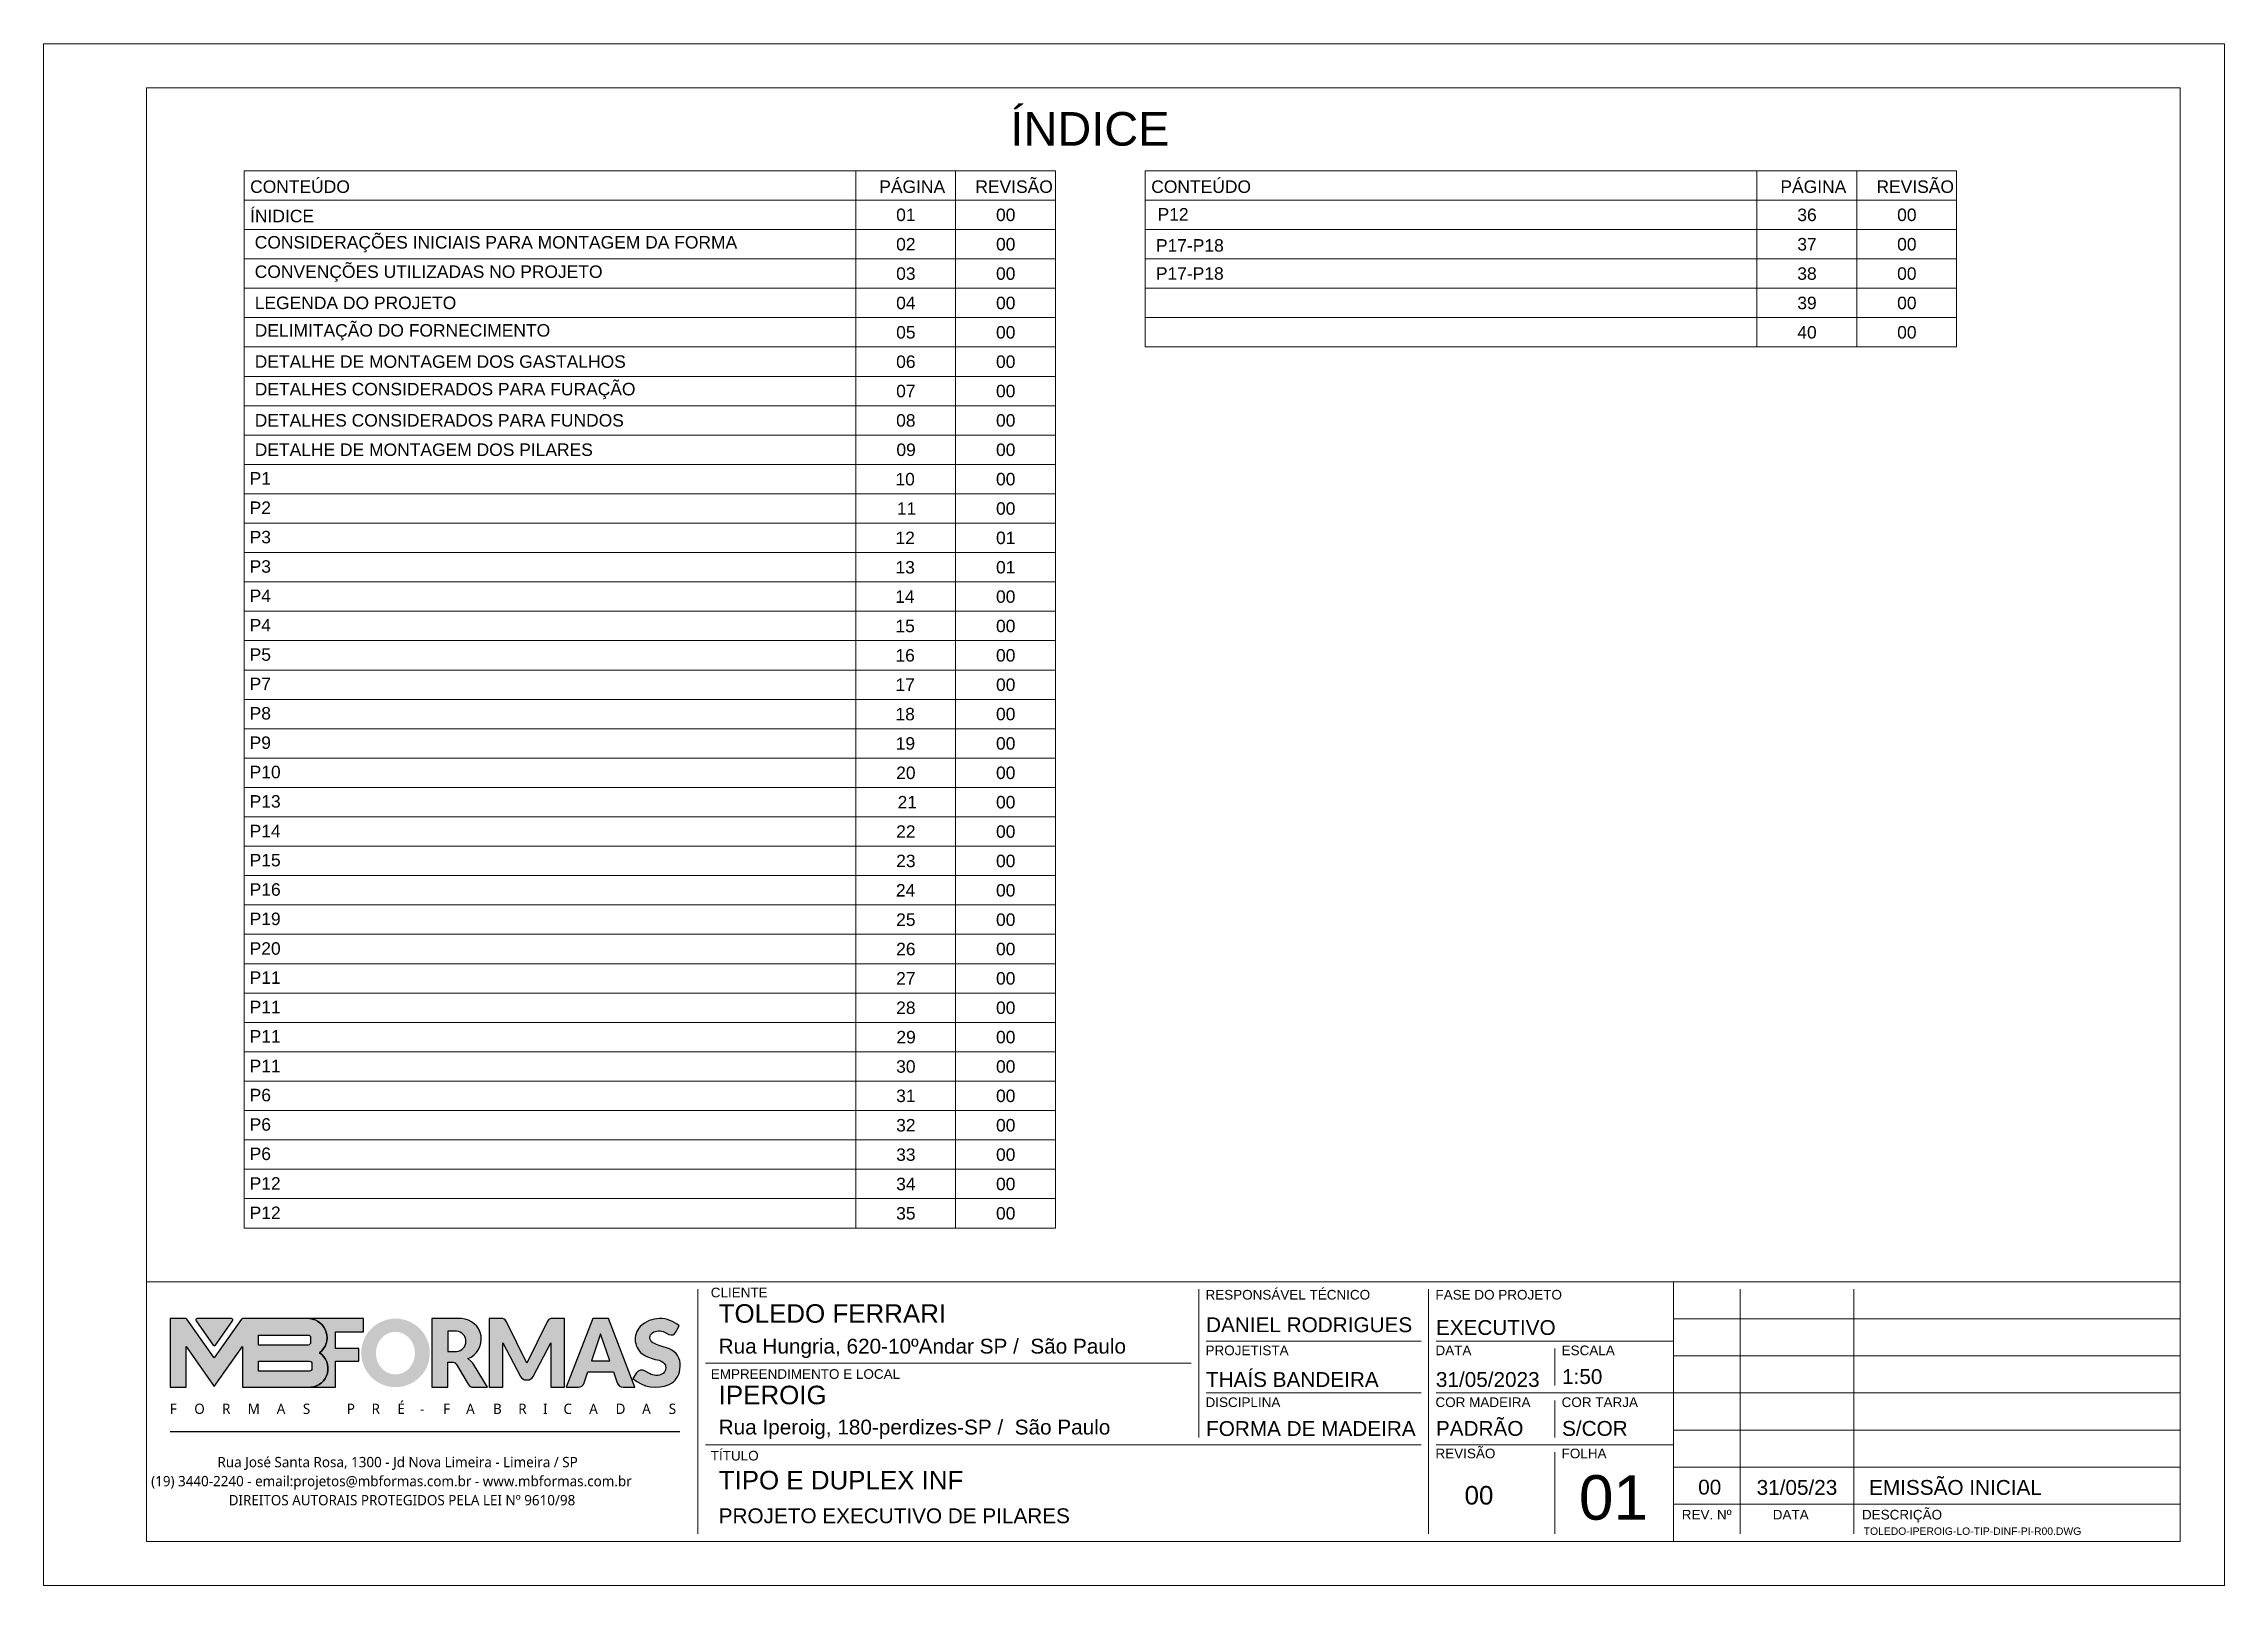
# Model space of a CAD drawing. Extents: x -23436 to 4767, y -3862 to 10024.
# Drawn here: x -19091 to -17606, y 8682 to 9732 of the extents above; entities that cross this region are included whole.
import ezdxf
from ezdxf.enums import TextEntityAlignment as Align

# ---------------------------------------------------------------- set-up
doc = ezdxf.new("R2010")
doc.units = 0
doc.layers.add('FOLHA MB', color=7, linetype='Continuous', lineweight=13)
doc.layers.add('N° FOLHA', color=5, linetype='Continuous', lineweight=13)
doc.layers.add('MB Logo', color=254, linetype='Continuous')
doc.styles.add('ARIAL', font='arial.ttf', dxfattribs={"oblique": 15, "height": 25})
doc.styles.add('MB_C01', font='arial.ttf', dxfattribs={"height": 1.3})
doc.styles.add('MB_C02', font='arial.ttf', dxfattribs={"height": 2})
doc.styles.add('MB_C03', font='arial.ttf', dxfattribs={"height": 2.5})
doc.styles.add('MB_C04', font='arial.ttf', dxfattribs={"height": 6})
doc.styles.add('MtXpl_Lucida_Sans_Un', font='l_10646.ttf')
doc.styles.add('TQS_ARIAL', font='arial.ttf')

msp = doc.modelspace()

# ---------------------------------------------------------------- texts
at = {"layer": 'FOLHA MB', "color": 0, "linetype": 'Continuous', "style": 'ARIAL'}
msp.add_text('ÍNDICE', height=22.8875, dxfattribs=at).set_placement((-18378.887, 9677.005), align=Align.MIDDLE)
at = {"layer": 'FOLHA MB', "style": 'TQS_ARIAL'}
for s, p in [('CONTEÚDO', (-18950.78, 9630.593)), ('PÁGINA', (-18522.34, 9630.593)), ('REVISÃO', (-18456.931, 9630.593)), ('CONTEÚDO', (-18337.148, 9630.593)), ('PÁGINA', (-17908.708, 9630.593)), ('REVISÃO', (-17843.299, 9630.593)), ('ÍNIDICE', (-18950.78, 9610.593)), ('01', (-18510.845, 9611.402)), ('00', (-18442.845, 9611.402)), ('P12', (-18332.826, 9611.761)), ('36', (-17897.213, 9611.402)), ('00', (-17829.213, 9611.402)), ('02', (-18510.845, 9591.402)), ('00', (-18442.845, 9591.402)), ('P17-P18', (-18333.958, 9590.593)), ('37', (-17897.213, 9591.402)), ('00', (-17829.213, 9591.402)), ('03', (-18510.845, 9571.402)), ('00', (-18442.845, 9571.402)), ('38', (-17897.213, 9571.402)), ('00', (-17829.213, 9571.402)), ('04', (-18510.845, 9551.402)), ('00', (-18442.845, 9551.402)), ('39', (-17897.213, 9551.402)), ('00', (-17829.213, 9551.402)), ('05', (-18510.845, 9531.402)), ('00', (-18442.845, 9531.402)), ('40', (-17897.213, 9531.402)), ('00', (-17829.213, 9531.402)), ('06', (-18510.845, 9511.402)), ('00', (-18442.845, 9511.402)), ('07', (-18510.845, 9491.402)), ('00', (-18442.845, 9491.402)), ('08', (-18510.845, 9471.402)), ('00', (-18442.845, 9471.402)), ('09', (-18510.683, 9451.402)), ('00', (-18442.845, 9451.402)), ('P1', (-18951.104, 9431.935)), ('10', (-18511.331, 9431.402)), ('00', (-18442.845, 9431.402)), ('P2', (-18951.104, 9411.935)), ('11', (-18510.359, 9411.402)), ('00', (-18442.845, 9411.402)), ('P3', (-18951.104, 9391.935)), ('12', (-18511.331, 9391.402)), ('01', (-18442.845, 9391.402)), ('P3', (-18951.104, 9371.935)), ('13', (-18511.331, 9371.402)), ('01', (-18442.845, 9371.402)), ('P4', (-18951.104, 9351.935)), ('14', (-18511.493, 9351.402)), ('00', (-18442.845, 9351.402)), ('P4', (-18951.104, 9331.935)), ('15', (-18511.331, 9331.402)), ('00', (-18442.845, 9331.402)), ('P5', (-18951.104, 9311.935)), ('16', (-18511.331, 9311.402)), ('00', (-18442.845, 9311.402)), ('P7', (-18951.104, 9291.935)), ('17', (-18511.331, 9291.402)), ('00', (-18442.845, 9291.402)), ('P8', (-18951.104, 9271.935)), ('18', (-18511.331, 9271.402)), ('00', (-18442.845, 9271.402)), ('P9', (-18951.104, 9251.935)), ('19', (-18511.169, 9251.402)), ('00', (-18442.845, 9251.402)), ('P10', (-18951.104, 9231.935)), ('20', (-18510.845, 9231.402)), ('00', (-18442.845, 9231.402)), ('P13', (-18951.104, 9211.935)), ('21', (-18509.874, 9211.402)), ('00', (-18442.845, 9211.402)), ('P14', (-18951.104, 9191.761)), ('22', (-18510.845, 9191.402)), ('00', (-18442.845, 9191.402)), ('P15', (-18951.104, 9171.935)), ('23', (-18510.845, 9171.402)), ('00', (-18442.845, 9171.402)), ('P16', (-18951.104, 9151.935)), ('24', (-18511.007, 9151.402)), ('00', (-18442.845, 9151.402)), ('P19', (-18951.104, 9131.935)), ('25', (-18510.845, 9131.402)), ('00', (-18442.845, 9131.402)), ('P20', (-18951.104, 9111.761)), ('26', (-18510.845, 9111.402)), ('00', (-18442.845, 9111.402)), ('P11', (-18951.104, 9091.935)), ('27', (-18510.845, 9091.402)), ('00', (-18442.845, 9091.402)), ('P11', (-18951.104, 9071.935)), ('28', (-18510.845, 9071.402)), ('00', (-18442.845, 9071.402)), ('P11', (-18951.104, 9051.935)), ('29', (-18510.683, 9051.402)), ('00', (-18442.845, 9051.402)), ('P11', (-18951.104, 9031.761)), ('30', (-18510.845, 9031.402)), ('00', (-18442.845, 9031.402)), ('P6', (-18951.104, 9011.935)), ('31', (-18510.845, 9011.402)), ('00', (-18442.845, 9011.402)), ('P6', (-18951.104, 8991.935)), ('32', (-18510.845, 8991.402)), ('00', (-18442.845, 8991.402)), ('P6', (-18951.104, 8971.935)), ('33', (-18510.845, 8971.402)), ('00', (-18442.845, 8971.402)), ('P12', (-18951.104, 8951.761)), ('34', (-18510.845, 8951.402)), ('00', (-18442.845, 8951.402)), ('P12', (-18951.104, 8931.761)), ('35', (-18510.845, 8931.402)), ('00', (-18442.845, 8931.402))]:
    msp.add_text(s, height=8.5, dxfattribs=at).set_placement(p)
at = {"layer": 'FOLHA MB', "char_height": 8.5, "width": 484.38, "attachment_point": 4, "style": 'TQS_ARIAL'}
for s, insert in [('CONSIDERAÇÕES INICIAIS PARA MONTAGEM DA FORMA', (-18947.627, 9595.652)), ('CONVENÇÕES UTILIZADAS NO PROJETO ', (-18947.627, 9575.652)), ('P17-P18', (-18333.994, 9575.652)), ('LEGENDA DO PROJETO', (-18947.627, 9555.652)), ('DELIMITAÇÃO DO FORNECIMENTO', (-18947.627, 9535.652)), ('DETALHE DE MONTAGEM DOS GASTALHOS', (-18947.627, 9515.652)), ('DETALHES CONSIDERADOS PARA FURAÇÃO', (-18947.627, 9495.652)), ('DETALHES CONSIDERADOS PARA FUNDOS', (-18947.627, 9475.652)), ('DETALHE DE MONTAGEM DOS PILARES', (-18947.627, 9455.652))]:
    msp.add_mtext(s, dxfattribs=dict(at, insert=insert))
at = {"layer": 'N° FOLHA', "color": 5, "style": 'MB_C04'}
msp.add_text('01', height=30.3061, dxfattribs=at).set_placement((-18045.93, 8727.003))

# ---------------------------------------------------------------- blocks, each defined once
blk = doc.blocks.new('MB-NOVO')
at = {"layer": 'MB Logo', "linetype": 'Continuous'}
h = blk.add_hatch(color=256, dxfattribs=at)
h.dxf.hatch_style = 1
h.set_gradient(color1=(242, 132, 69), color2=(247, 180, 141), rotation=90, tint=1)
h.paths.add_polyline_path([(-18529.6, 10980.8), (-18475.7, 10980.8, 0.706757), (-18468.7, 11008, 0.681802), (-18476.7, 11034.9), (-18529.4, 11034.9, 0.243712), (-18530.2, 11034.5), (-18551.7, 11003.9), (-18573.3, 11034.5, 0.243712), (-18574.1, 11034.9), (-18586.5, 11034.9), (-18586.5, 10980.8), (-18573.9, 10980.8), (-18573.9, 11012.9), (-18551.7, 10981.5), (-18529.6, 11012.9)])
h.paths.add_polyline_path([(-18516.8, 11014.1), (-18516.8, 11022), (-18477.8, 11022, -0.414214), (-18475.8, 11020), (-18475.8, 11016.1, -0.414214), (-18477.8, 11014.1)], flags=16)
h.paths.add_polyline_path([(-18516.8, 11001.4), (-18476.8, 11001.4, -0.414214), (-18474.8, 10999.4), (-18474.8, 10995.5, -0.414214), (-18476.8, 10993.5), (-18516.8, 10993.5)], flags=16)
at = {"layer": 'MB Logo', "true_color": 0x262626}
h = blk.add_hatch(color=250, dxfattribs=at)
h.dxf.hatch_style = 1
h.paths.add_polyline_path([(-18537.3, 11033.3, 0.60809), (-18538.1, 11034.9), (-18565.3, 11034.9, 0.60809), (-18566.1, 11033.3), (-18552.5, 11014, 0.518202), (-18550.9, 11014)])
h = blk.add_hatch(color=250, dxfattribs=at)
h.dxf.hatch_style = 1
h.paths.add_polyline_path([(-18456.2, 11011.3), (-18456.2, 11024.6), (-18434.2, 11024.6), (-18434.2, 11034.9), (-18476.7, 11034.9, -0.681802), (-18468.7, 11008, -0.706757), (-18475.7, 10980.8), (-18456.2, 10980.8), (-18456.2, 11001.4), (-18437.8, 11001.4), (-18437.8, 11011.3)])
h = blk.add_hatch(color=250, dxfattribs=at)
h.dxf.hatch_style = 1
h.paths.add_polyline_path([(-18435.9, 11007.9, 1), (-18381.9, 11007.9, 1)])
edge = h.paths.add_edge_path(flags=16)
edge.add_ellipse((-18409, 11007.7), major_axis=(0, 16.8), ratio=0.916255, start_angle=0, end_angle=360)
h = blk.add_hatch(color=250, dxfattribs=at)
h.dxf.hatch_style = 1
h.paths.add_polyline_path([(-18357, 11034.9), (-18380.2, 11034.9), (-18380.2, 10980.8), (-18367.6, 10980.8), (-18367.6, 11000.7), (-18363.4, 11000.7, -0.195765), (-18360.9, 10998.9), (-18351.8, 10983.2, 0.261385), (-18347.5, 10980.8), (-18336.4, 10980.8), (-18347.5, 10999, 0.082429), (-18349.6, 11001.5), (-18351.9, 11003.4, 0.81838)])
h.paths.add_polyline_path([(-18360.8, 11009), (-18367.6, 11009), (-18367.6, 11025), (-18360.8, 11025, -0.92578)], flags=16)
h = blk.add_hatch(color=250, dxfattribs=at)
h.dxf.hatch_style = 1
h.paths.add_polyline_path([(-18286.6, 11015.9), (-18286.6, 10980.8), (-18275.8, 10980.8), (-18275.8, 11034.9), (-18286.6, 11034.9, 0.216647), (-18289.4, 11032.4), (-18305.5, 10999.8), (-18321.6, 11032.7, 0.199908), (-18324.3, 11034.9), (-18335.2, 11034.9), (-18335.2, 10980.8), (-18324.3, 10980.8), (-18324.3, 11015.9), (-18310.4, 10989.3, 0.279644), (-18306, 10986.6, 0.340986), (-18300.5, 10989.3)])
h = blk.add_hatch(color=250, dxfattribs=at)
h.dxf.hatch_style = 1
h.paths.add_polyline_path([(-18274.4, 10980.8), (-18265, 10980.8, 0.322517), (-18260.2, 10984.3), (-18257.3, 10993), (-18237.2, 10993), (-18234.3, 10984.3, 0.322517), (-18229.5, 10980.8), (-18220.3, 10980.8), (-18241.2, 11034.9), (-18253.4, 11034.9)])
h.paths.add_polyline_path([(-18254.4, 11001.6), (-18247.3, 11023), (-18240.1, 11001.6)], flags=16)
h = blk.add_hatch(color=250, dxfattribs=at)
h.dxf.hatch_style = 1
h.paths.add_polyline_path([(-18206, 11024, -0.247671), (-18196.9, 11024.3), (-18193.5, 11022.5, 0.40799), (-18188.2, 11024.1), (-18185.4, 11029.1, 0.392837), (-18216.2, 11028.7, 0.467779), (-18213.3, 11006.3, 0.077523), (-18201.2, 11002.1, -0.214206), (-18196.1, 10997.9, -0.284295), (-18198.2, 10991.4, -0.26924), (-18208.8, 10991.6), (-18212.2, 10993.6, 0.407727), (-18219, 10992.1), (-18221.8, 10987.7, 0.296878), (-18193.2, 10983.1, 0.272251), (-18184.9, 10995.3), (-18184.6, 10997.9, 0.348906), (-18193.7, 11011.2), (-18200.4, 11013.5, -0.045018), (-18205.8, 11015.7, -0.618284)])
at = {"layer": 'MB Logo', "linetype": 'Continuous'}
blk.add_line((-18586.5, 10945.9), (-18184.8, 10945.9), dxfattribs=at)
at = {"layer": 'MB Logo', "color": 23, "linetype": 'Continuous', "true_color": 0xf28445}
for points in [[(-18573.3, 11034.5, 0.243712), (-18574.1, 11034.9), (-18586.5, 11034.9), (-18586.5, 10980.8), (-18573.9, 10980.8), (-18573.9, 11012.9), (-18551.7, 10981.5), (-18529.6, 11012.9), (-18529.6, 10980.8), (-18475.7, 10980.8, 0.706757), (-18468.7, 11008, 0.681802), (-18476.7, 11034.9), (-18529.4, 11034.9, 0.243712), (-18530.2, 11034.5), (-18551.7, 11003.9)], [(-18516.8, 11022), (-18477.8, 11022, -0.414214), (-18475.8, 11020), (-18475.8, 11016.1, -0.414214), (-18477.8, 11014.1), (-18516.8, 11014.1)], [(-18516.8, 11001.4), (-18476.8, 11001.4, -0.414214), (-18474.8, 10999.4), (-18474.8, 10995.5, -0.414214), (-18476.8, 10993.5), (-18516.8, 10993.5)]]:
    blk.add_lwpolyline(points, format="xyb", close=True, dxfattribs=at)
at = {"layer": 'MB Logo', "color": 250, "true_color": 0x262626}
for points in [[(-18537.3, 11033.3, 0.60809), (-18538.1, 11034.9), (-18565.3, 11034.9, 0.60809), (-18566.1, 11033.3), (-18552.5, 11014, 0.518202), (-18550.9, 11014)], [(-18437.8, 11011.3), (-18456.2, 11011.3), (-18456.2, 11024.6), (-18434.2, 11024.6), (-18434.2, 11034.9), (-18476.7, 11034.9, -0.681802), (-18468.7, 11008, -0.706757), (-18475.7, 10980.8), (-18456.2, 10980.8), (-18456.2, 11001.4), (-18437.8, 11001.4)], [(-18347.5, 10980.8), (-18336.4, 10980.8), (-18347.5, 10999, 0.082429), (-18349.6, 11001.5), (-18351.9, 11003.4, 0.81838), (-18357, 11034.9), (-18380.2, 11034.9), (-18380.2, 10980.8), (-18367.6, 10980.8), (-18367.6, 11000.7), (-18363.4, 11000.7, -0.209789), (-18360.8, 10998.7), (-18351.8, 10983.2, 0.261385)], [(-18286.6, 11015.9), (-18286.6, 10980.8), (-18275.8, 10980.8), (-18275.8, 11034.9), (-18286.6, 11034.9, 0.216647), (-18289.4, 11032.4), (-18305.5, 10999.8), (-18321.5, 11032.4, 0.216647), (-18324.3, 11034.9), (-18335.2, 11034.9), (-18335.2, 10980.8), (-18324.3, 10980.8), (-18324.3, 11015.9), (-18310.4, 10989.3, 0.279644), (-18306, 10986.6), (-18304.9, 10986.6, 0.279644), (-18300.5, 10989.3)], [(-18265, 10980.8, 0.322517), (-18260.2, 10984.3), (-18257.3, 10993), (-18237.2, 10993), (-18234.3, 10984.3, 0.322517), (-18229.5, 10980.8), (-18220.3, 10980.8), (-18241.2, 11034.9), (-18253.4, 11034.9), (-18274.4, 10980.8)], [(-18206.2, 11015.9, -0.549626), (-18206.4, 11023.8, -0.258723), (-18196.9, 11024.3), (-18193.5, 11022.5, 0.40799), (-18188.2, 11024.1), (-18185.4, 11029.1, 0.392837), (-18216.2, 11028.7, 0.467779), (-18213.3, 11006.3, 0.077523), (-18201.2, 11002.1, -0.203897), (-18196.3, 10998.2), (-18196.1, 10997.8, -0.267611), (-18198, 10991.6), (-18198.5, 10991.3, -0.261145), (-18208.8, 10991.6), (-18212.2, 10993.6, 0.407727), (-18219, 10992.1), (-18221.8, 10987.7, 0.296878), (-18193.2, 10983.1, 0.265963), (-18184.9, 10994.9), (-18184.7, 10997.6, 0.340466), (-18193.1, 11011), (-18200.4, 11013.5, -0.049298)], [(-18367.6, 11009), (-18360.8, 11009, 0.92578), (-18360.8, 11025), (-18367.6, 11025)]]:
    blk.add_lwpolyline(points, format="xyb", close=True, dxfattribs=at)
blk.add_lwpolyline([(-18247.3, 11023), (-18254.4, 11001.6), (-18240.1, 11001.6)], close=True, dxfattribs=at)
at = {"layer": 'MB Logo', "color": 250, "true_color": 0x262626, "style": 'MtXpl_Lucida_Sans_Un'}
for s, height, p in [('F', 8.12, (-18586.8, 10959.8)), ('O', 8.12, (-18567.5, 10959.8)), ('R', 8.12, (-18545.6, 10959.8)), ('M', 8.12, (-18525.4, 10959.8)), ('A', 8.12, (-18502.5, 10959.8)), ('S', 8.12, (-18481.9, 10959.8)), ('P', 8.12, (-18447.3, 10959.8)), ('R', 8.12, (-18427.8, 10959.8)), ('É', 8.12, (-18407.5, 10959.8)), ('-', 8.12, (-18389.6, 10959.8)), ('F', 8.12, (-18371.4, 10959.8)), ('A', 8.12, (-18353.3, 10959.8)), ('B', 8.12, (-18332.1, 10959.8)), ('R', 8.12, (-18312.2, 10959.8)), ('I', 8.12, (-18292.7, 10959.8)), ('C', 8.12, (-18276.6, 10959.8)), ('A', 8.12, (-18256.3, 10959.8)), ('D', 8.12, (-18235.5, 10959.8)), ('A', 8.12, (-18214.6, 10959.8)), ('S', 8.12, (-18193.6, 10959.8)), ('DIREITOS AUTORAIS PROTEGIDOS PELA LEI Nº 9610/98', 8.122, (-18540.4, 10887.8))]:
    blk.add_text(s, height=height, dxfattribs=at).set_placement(p)
at = {"layer": 'MB Logo', "style": 'MtXpl_Lucida_Sans_Un'}
for s, p in [('Rua José Santa Rosa, 1300 - Jd Nova Limeira - Limeira / SP', (-18549.2, 10917.8)), ('(19) 3440-2240 - email:projetos@mbformas.com.br - www.mbformas.com.br', (-18601.5, 10902.8))]:
    blk.add_text(s, height=8.122, dxfattribs=at).set_placement(p)
blk = doc.blocks.new('A$C169d8357')
at = {"layer": 'FOLHA MB', "color": 1}
for p, q in [((1109.8, 356.7), (70, 356.7)), ((1109.8, 356.7), (1109.8, 179.9)), ((1455, 356.7), (1109.8, 356.7)), ((445.6, 351.7), (445.6, 185)), ((786.6, 351.7), (786.6, 250.7)), ((943.1, 351.7), (943.1, 185)), ((1155.3, 185), (1155.3, 351.7)), ((1232.6, 351.7), (1232.6, 185)), ((1455, 331.5), (1109.8, 331.5)), ((938.1, 316.3), (791.6, 316.3)), ((1109.8, 316.3), (948.2, 316.3)), ((781.5, 301.2), (450.7, 301.2)), ((1029, 311.3), (1029, 286)), ((1455, 306.2), (1109.8, 306.2)), ((938.1, 281), (791.6, 281)), ((1109.8, 281), (948.2, 281)), ((1029, 275.9), (1029, 250.7)), ((1455, 281), (1109.8, 281)), ((1455, 255.7), (1109.8, 255.7)), ((938.1, 245.6), (450.7, 245.6)), ((1109.8, 245.6), (948.2, 245.6)), ((1029, 240.6), (1029, 185)), ((1455, 230.4), (1109.8, 230.4)), ((1455, 205.2), (1109.8, 205.2))]:
    blk.add_line(p, q, dxfattribs=at)
for points in [[(0, 1199.9), (0, 149.9), (1485, 149.9), (1485, 1199.9)], [(70, 1169.9), (70, 179.9), (1455, 179.9), (1455, 1169.9)]]:
    blk.add_lwpolyline(points, close=True, dxfattribs=at)
at = {"layer": 'MB Logo', "xscale": 0.8642040370897565, "yscale": 0.8642040370897565, "zscale": 0.8642040370897565}
blk.add_blockref('MB-NOVO', (16148.7, -9204.8), dxfattribs=at)
at = {"layer": 'FOLHA MB', "color": 6}
for s, height, style, p in [('CLIENTE', 6.57, 'MB_C01', (454.3, 346.1)), ('RESPONSÁVEL TÉCNICO', 6.566, 'MB_C01', (791.2, 344.6)), ('FASE DO PROJETO', 6.566, 'MB_C01', (947.8, 344.6)), ('Rua Hungria, 620-10ºAndar SP /  São Paulo', 10.102, 'MB_C02', (459.7, 307.8)), ('PROJETISTA', 6.57, 'MB_C01', (791.2, 306.7)), ('DATA', 6.57, 'MB_C01', (947.8, 306.7)), ('ESCALA', 6.57, 'MB_C01', (1033.7, 306.7)), ('EMPREENDIMENTO E LOCAL', 6.566, 'MB_C01', (454.3, 290.6)), ('DISCIPLINA', 6.57, 'MB_C01', (791.2, 271.4)), ('COR MADEIRA', 6.566, 'MB_C01', (947.8, 271.4)), ('COR TARJA', 6.57, 'MB_C01', (1033.7, 271.4)), ('Rua Iperoig, 180-perdizes-SP /  São Paulo', 10.102, 'MB_C02', (459.7, 252.7)), ('TÍTULO', 6.57, 'MB_C01', (454.3, 235)), ('REVISÃO', 6.57, 'MB_C01', (947.8, 236.5)), ('FOLHA', 6.57, 'MB_C01', (1033.7, 236.5)), ('PROJETO EXECUTIVO DE PILARES', 10.102, 'MB_C02', (459.7, 192.3))]:
    blk.add_text(s, height=height, dxfattribs=dict(at, style=style)).set_placement(p)
at = {"layer": 'FOLHA MB', "color": 5}
for s, height, style, p in [('TOLEDO FERRARI', 12.628, 'MB_C03', (459.7, 328.8)), ('DANIEL RODRIGUES', 10.102, 'MB_C02', (791.6, 322.4)), ('EXECUTIVO', 10.1, 'MB_C02', (948.1, 320.5)), ('THAÍS BANDEIRA', 10.102, 'MB_C02', (791.5, 285.1)), ('1:50', 10.1, 'MB_C02', (1034, 287.1)), ('IPEROIG', 12.63, 'MB_C03', (459.7, 273.3)), ('31/05/2023', 10.1, 'MB_C02', (948.1, 285.1)), ('FORMA DE MADEIRA', 10.102, 'MB_C02', (791.6, 251.7)), ('PADRÃO', 10.1, 'MB_C02', (948.1, 251.8)), ('S/COR', 10.1, 'MB_C02', (1034, 251.8)), ('TIPO E DUPLEX INF', 12.628, 'MB_C03', (459.7, 215.3)), ('EMISSÃO INICIAL', 10.102, 'MB_C02', (1243.1, 211.6)), ('00', 12.63, 'MB_C03', (967.6, 205)), ('00', 10.1, 'MB_C02', (1126.7, 211.8)), ('31/05/23', 10.1, 'MB_C02', (1166.5, 211.6))]:
    blk.add_text(s, height=height, dxfattribs=dict(at, style=style)).set_placement(p)
at = {"layer": 'FOLHA MB', "color": 6, "style": 'MB_C01'}
for s, p in [('REV. Nº', (1132.5, 198.1)), ('DATA', (1189.7, 198.1)), ('DESCRIÇÃO', (1265.5, 198.1))]:
    blk.add_text(s, height=6.57, dxfattribs=at).set_placement(p, align=Align.MIDDLE_CENTER)
at = {"layer": 'FOLHA MB', "insert": (1239.4, 189.4), "char_height": 5.051, "width": 210.818, "attachment_point": 1, "style": 'MB_C04'}
blk.add_mtext('TOLEDO-IPEROIG-LO-TIP-DINF-PI-R00.DWG', dxfattribs=at)

# ---------------------------------------------------------------- linework, layer by layer
at = {"layer": 'FOLHA MB'}
for p, q in [((-18954.869, 9645.652), (-18402.369, 9645.652)), ((-18954.869, 9645.652), (-18954.869, 8925.652)), ((-18538.369, 9645.652), (-18538.369, 8925.652)), ((-18470.369, 9645.652), (-18470.369, 8925.652)), ((-18402.369, 9645.652), (-18402.369, 8925.652)), ((-18341.237, 9645.652), (-17788.737, 9645.652)), ((-18341.237, 9645.652), (-18341.237, 9525.652)), ((-17924.737, 9645.652), (-17924.737, 9525.652)), ((-17856.737, 9645.652), (-17856.737, 9525.652)), ((-17788.737, 9645.652), (-17788.737, 9525.652)), ((-18954.869, 9625.652), (-18402.369, 9625.652)), ((-18341.237, 9625.652), (-17788.737, 9625.652)), ((-18954.869, 9605.652), (-18402.369, 9605.652)), ((-18341.237, 9605.652), (-17788.737, 9605.652)), ((-18954.869, 9585.652), (-18402.369, 9585.652)), ((-18341.237, 9585.652), (-17788.737, 9585.652)), ((-18954.869, 9565.652), (-18402.369, 9565.652)), ((-18341.237, 9565.652), (-17788.737, 9565.652)), ((-18954.869, 9545.652), (-18402.369, 9545.652)), ((-18341.237, 9545.652), (-17788.737, 9545.652)), ((-18954.869, 9525.652), (-18402.369, 9525.652)), ((-18341.237, 9525.652), (-17788.737, 9525.652)), ((-18954.869, 9505.652), (-18402.369, 9505.652)), ((-18954.869, 9485.652), (-18402.369, 9485.652)), ((-18954.869, 9465.652), (-18402.369, 9465.652)), ((-18954.869, 9445.652), (-18402.369, 9445.652)), ((-18954.869, 9425.652), (-18402.369, 9425.652)), ((-18954.869, 9405.652), (-18402.369, 9405.652)), ((-18954.869, 9385.652), (-18402.369, 9385.652)), ((-18954.869, 9365.652), (-18402.369, 9365.652)), ((-18954.869, 9345.652), (-18402.369, 9345.652)), ((-18954.869, 9325.652), (-18402.369, 9325.652)), ((-18954.869, 9305.652), (-18402.369, 9305.652)), ((-18954.869, 9285.652), (-18402.369, 9285.652)), ((-18954.869, 9265.652), (-18402.369, 9265.652)), ((-18954.869, 9245.652), (-18402.369, 9245.652)), ((-18954.869, 9225.652), (-18402.369, 9225.652)), ((-18954.869, 9205.652), (-18402.369, 9205.652)), ((-18954.869, 9185.652), (-18402.369, 9185.652)), ((-18954.869, 9165.652), (-18402.369, 9165.652)), ((-18954.869, 9145.652), (-18402.369, 9145.652)), ((-18954.869, 9125.652), (-18402.369, 9125.652)), ((-18954.869, 9105.652), (-18402.369, 9105.652)), ((-18954.869, 9085.652), (-18402.369, 9085.652)), ((-18954.869, 9065.652), (-18402.369, 9065.652)), ((-18954.869, 9045.652), (-18402.369, 9045.652)), ((-18954.869, 9025.652), (-18402.369, 9025.652)), ((-18954.869, 9005.652), (-18402.369, 9005.652)), ((-18954.869, 8985.652), (-18402.369, 8985.652)), ((-18954.869, 8965.652), (-18402.369, 8965.652)), ((-18954.869, 8945.652), (-18402.369, 8945.652)), ((-18954.869, 8925.652), (-18402.369, 8925.652))]:
    msp.add_line(p, q, dxfattribs=at)

# ---------------------------------------------------------------- block references
at = {"layer": 'MB Logo'}
msp.add_blockref('A$C169d8357', (-19091.397, 8532.321), dxfattribs=at)

msp.set_redraw_order([(e.dxf.handle, doc.entitydb.next_handle()) for e in msp.query("TEXT MTEXT ATTDEF DIMENSION ARC_DIMENSION")])  # texts and dimensions are drawn at this point

doc.saveas('drawing.dxf')
